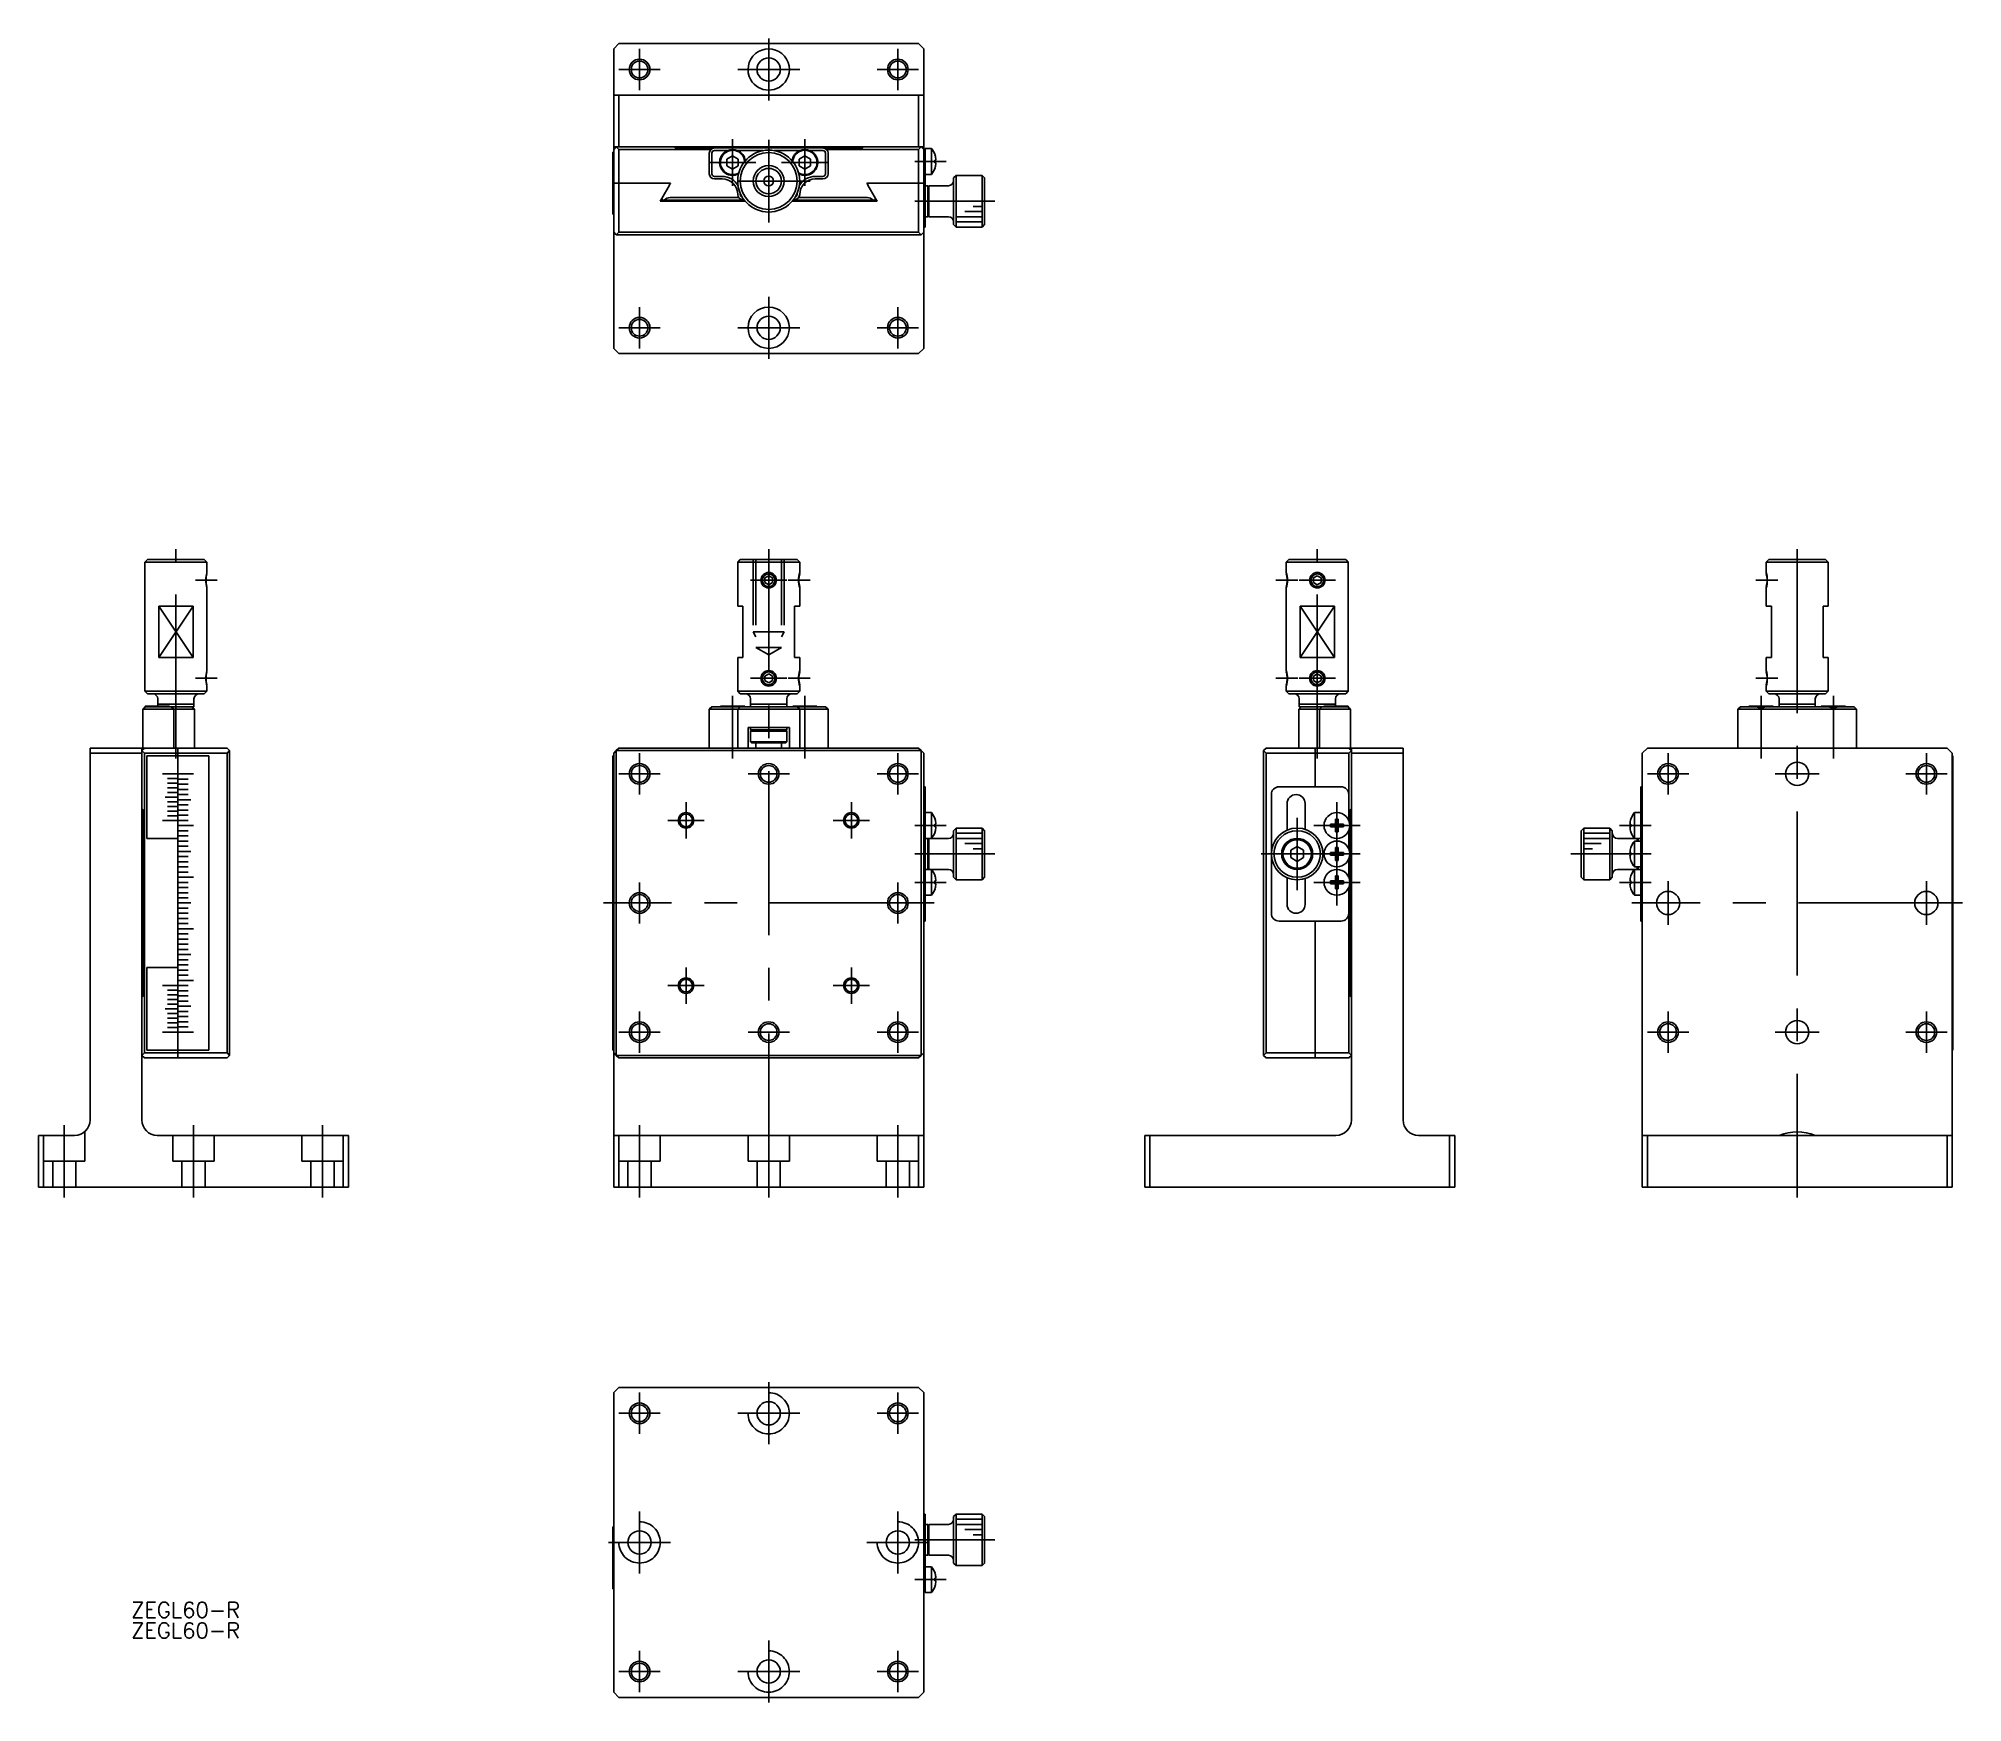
# Model space of a CAD drawing. Extents: x -141 to 231, y -155 to 167.
import ezdxf

# ---------------------------------------------------------------- set-up
doc = ezdxf.new("R2010")
doc.units = 0
doc.linetypes.add('CENTER', pattern=[50.8, 31.75, -6.35, 6.35, -6.35])
doc.linetypes.add('DASHED', pattern=[19.05, 12.7, -6.35])
doc.layers.get('0').update_dxf_attribs({"linetype": 'CONTINUOUS'})
doc.layers.add('CENTER', color=1, linetype='CENTER')
doc.styles.get("Standard").update_dxf_attribs({"font": 'txt.shx', "height": 3, "bigfont": 'bigfont.shx'})

msp = doc.modelspace()

# ---------------------------------------------------------------- texts
at = {"color": 7, "linetype": 'CONTINUOUS'}
for p in [(-123.43, -138.38), (-123.43, -142.36)]:
    msp.add_text('ZEGL60-R', height=3, dxfattribs=at).set_placement(p)

# ---------------------------------------------------------------- linework, layer by layer
at = {"color": 7, "linetype": 'CONTINUOUS'}
for p, q in [((-30, 165.38), (-29, 166.38)), ((-30, 165.38), (-30, 159.38)), ((29, 166.38), (-29, 166.38)), ((29, 166.38), (30, 165.38)), ((30, 159.38), (30, 165.38)), ((-30, 156.38), (-30, 159.38)), ((30, 159.38), (30, 156.38)), ((-30, 156.38), (-30, 146.38)), ((-29, 156.38), (-30, 156.38)), ((-29, 156.38), (29, 156.38)), ((-29, 146.38), (-29, 156.38)), ((30, 156.38), (29, 156.38)), ((29, 156.38), (29, 146.38)), ((30, 146.38), (30, 156.38)), ((-30, 145.38), (-30.15, 145.38)), ((-30.15, 139.38), (-30.15, 145.38)), ((-30, 146.38), (-29.5, 146.38)), ((-29.5, 146.38), (-30, 145.88)), ((-30, 145.88), (-30, 146.38)), ((-30, 145.88), (-30, 139.38)), ((-29.5, 146.38), (-29, 146.38)), ((-29, 145.88), (-29.5, 146.38)), ((-29, 146.38), (29, 146.38)), ((-29, 145.88), (-11.21, 145.88)), ((-29, 139.38), (-29, 145.88)), ((-18.3, 146.38), (-18, 146.08)), ((-18, 146.08), (-10.94, 146.08)), ((10.5, 146.18), (-10.5, 146.18)), ((-10.5, 145.68), (-7.98, 145.68)), ((-6.02, 145.68), (-1.09, 145.68)), ((1.09, 145.68), (6.02, 145.68)), ((7.98, 145.68), (10.5, 145.68)), ((10.94, 146.08), (18, 146.08)), ((11.21, 145.88), (29, 145.88)), ((18, 146.08), (18.3, 146.38)), ((29, 146.38), (29.5, 146.38)), ((29.5, 146.38), (29, 145.88)), ((29, 145.88), (29, 139.38)), ((29.5, 146.38), (30, 146.38)), ((30, 145.88), (29.5, 146.38)), ((30, 146.38), (30, 145.88)), ((30.3, 145.88), (30, 145.88)), ((30, 139.38), (30, 145.88)), ((30.3, 145.88), (30.3, 146.08)), ((30.3, 146.08), (31.52, 146.08)), ((30.3, 144.38), (30.3, 145.88)), ((31.52, 141.08), (31.52, 146.08)), ((-11.5, 145.18), (-11.5, 141.18)), ((-11, 141.18), (-11, 145.18)), ((-7, 144.65), (-8.1, 144.02)), ((-8.1, 144.02), (-8.1, 142.75)), ((-8.1, 142.75), (-7, 142.11)), ((-7, 142.11), (-8.1, 142.75)), ((-5.9, 144.02), (-7, 144.65)), ((-7, 142.11), (-5.9, 142.75)), ((-5.9, 142.75), (-7, 142.11)), ((-5.9, 142.75), (-5.9, 144.02)), ((5.9, 144.02), (7, 144.65)), ((5.9, 142.75), (5.9, 144.02)), ((7, 142.11), (5.9, 142.75)), ((5.9, 142.75), (7, 142.11)), ((7, 144.65), (8.1, 144.02)), ((8.1, 142.75), (7, 142.11)), ((7, 142.11), (8.1, 142.75)), ((8.1, 144.02), (8.1, 142.75)), ((11, 145.18), (11, 141.18)), ((11.5, 141.18), (11.5, 145.18)), ((30.3, 144.38), (30.3, 132.38)), ((32.2, 144.84), (32.19, 144.83)), ((32.19, 143.84), (32.19, 143.32)), ((32.38, 143.84), (32.19, 143.84)), ((32.19, 143.32), (32.38, 143.32)), ((32.19, 142.34), (32.2, 142.33)), ((-30.15, 139.38), (-30.15, 133.38)), ((-30, 139.38), (-30.15, 139.38)), ((-30.15, 139.38), (-30, 139.38)), ((-30, 139.38), (-30, 129.88)), ((-29, 139.38), (-30, 139.38)), ((-30, 139.38), (-29, 139.38)), ((-29, 129.88), (-29, 139.38)), ((-29, 139.38), (-20.7, 139.38)), ((-20.7, 139.38), (-29, 139.38)), ((-18.98, 139.38), (-20.7, 139.38)), ((-20.7, 136.4), (-19.2, 139)), ((-19.2, 139), (-19.2, 139.38)), ((-19.1, 139.18), (-18.98, 139.38)), ((-9, 140.68), (-10.5, 140.68)), ((-10.5, 140.18), (-9, 140.18)), ((10.5, 140.68), (9, 140.68)), ((9, 140.18), (10.5, 140.18)), ((18.98, 139.38), (19.1, 139.18)), ((20.7, 139.38), (18.98, 139.38)), ((19.2, 139.38), (19.2, 139)), ((19.2, 139), (20.7, 136.4)), ((20.7, 139.38), (29, 139.38)), ((29, 139.38), (20.7, 139.38)), ((30, 139.38), (29, 139.38)), ((29, 139.38), (30, 139.38)), ((29, 139.38), (29, 129.88)), ((30, 129.88), (30, 139.38)), ((31.52, 141.08), (30.3, 141.08)), ((30.3, 138.88), (30.8, 138.88)), ((30.8, 138.88), (30.8, 132.88)), ((30.8, 138.68), (31, 138.88)), ((30.8, 138.68), (30.8, 133.08)), ((31, 132.88), (31, 138.88)), ((31, 138.88), (34.8, 138.88)), ((35.8, 140.38), (36.3, 140.88)), ((35.8, 140.38), (35.8, 131.38)), ((36.3, 130.88), (36.3, 140.88)), ((36.3, 140.88), (41.3, 140.88)), ((41.3, 140.88), (41.3, 130.88)), ((41.3, 140.88), (41.8, 140.38)), ((41.8, 131.38), (41.8, 140.38)), ((-21, 135.88), (-20.7, 136.4)), ((-4.56, 135.88), (-21, 135.88)), ((-20.6, 136.58), (-20.6, 136.08)), ((-20.6, 136.08), (-20.22, 136.08)), ((-20.22, 136.08), (-4.72, 136.08)), ((-5.8, 136.58), (-19.1, 136.58)), ((-5, 136.18), (-4.8, 136.18)), ((-5, 135.88), (-5, 136.08)), ((21, 135.88), (4.56, 135.88)), ((4.72, 136.08), (20.22, 136.08)), ((4.8, 136.18), (5, 136.18)), ((5, 136.08), (5, 135.88)), ((19.1, 136.58), (5.8, 136.58)), ((20.22, 136.08), (20.6, 136.08)), ((20.6, 136.08), (20.6, 136.58)), ((20.7, 136.4), (21, 135.88)), ((41.3, 134.88), (39.6, 134.88)), ((-30, 133.38), (-30.15, 133.38)), ((30, 130.88), (30.3, 130.88)), ((30.8, 132.88), (30.3, 132.88)), ((30.3, 130.88), (30.3, 132.38)), ((31, 132.88), (30.8, 133.08)), ((34.8, 132.88), (31, 132.88)), ((36.3, 130.88), (35.8, 131.38)), ((41.3, 132.88), (36.3, 132.88)), ((41.3, 131.88), (36.3, 131.88)), ((41.3, 130.88), (36.3, 130.88)), ((41.3, 133.88), (37.95, 133.88)), ((41.8, 131.38), (41.3, 130.88)), ((-30, 129.88), (-30, 107.38)), ((-30, 129.88), (-29.5, 129.38)), ((-29.5, 129.38), (-29, 129.88)), ((-29.5, 129.38), (29.5, 129.38)), ((29, 129.88), (-29, 129.88)), ((29, 129.88), (29.5, 129.38)), ((29.5, 129.38), (30, 129.88)), ((30, 107.38), (30, 129.88)), ((-29, 106.38), (-30, 107.38)), ((-29, 106.38), (29, 106.38)), ((30, 107.38), (29, 106.38)), ((-120.75, 66), (-120.25, 66.5)), ((-120.75, 41), (-120.75, 66)), ((-120.75, 66), (-108.75, 66)), ((-109.25, 66.5), (-120.25, 66.5)), ((-109.25, 66.5), (-108.75, 66)), ((-108.75, 66), (-108.75, 64)), ((-6, 66), (-5.5, 66.5)), ((-6, 66), (0, 66)), ((-6, 66), (-6, 57.5)), ((0, 66.5), (-5.5, 66.5)), ((0, 63.37), (-0.75, 62.93)), ((5.5, 66.5), (0, 66.5)), ((0, 66), (6, 66)), ((0.75, 62.93), (0, 63.37)), ((5.5, 66.5), (6, 66)), ((6, 64), (6, 66)), ((100.2, 66), (100.7, 66.5)), ((100.2, 66), (112.2, 66)), ((100.2, 64), (100.2, 66)), ((111.7, 66.5), (100.7, 66.5)), ((106.2, 63.37), (105.45, 62.93)), ((106.95, 62.93), (106.2, 63.37)), ((111.7, 66.5), (112.2, 66)), ((112.2, 66), (112.2, 41)), ((193.1, 66), (193.6, 66.5)), ((193.1, 66), (205.1, 66)), ((193.1, 66), (193.1, 64)), ((204.6, 66.5), (193.6, 66.5)), ((204.6, 66.5), (205.1, 66)), ((205.1, 57.5), (205.1, 66)), ((-108.75, 61), (-108.75, 45)), ((-0.75, 62.93), (-0.75, 62.07)), ((-0.75, 62.07), (0, 61.63)), ((0, 61.63), (0.75, 62.07)), ((0.75, 62.07), (0.75, 62.93)), ((6, 57.5), (6, 61)), ((100.2, 45), (100.2, 61)), ((105.45, 62.93), (105.45, 62.07)), ((105.45, 62.07), (106.2, 61.63)), ((106.2, 61.63), (106.95, 62.07)), ((106.95, 62.07), (106.95, 62.93)), ((193.1, 61), (193.1, 57.5)), ((-118.07, 57.5), (-118.07, 47.5)), ((-111.44, 57.5), (-118.07, 57.5)), ((-111.44, 47.5), (-111.44, 57.5)), ((-5, 57.5), (-6, 57.5)), ((-5, 47.5), (-5, 57.5)), ((5, 57.5), (5, 47.5)), ((6, 57.5), (5, 57.5)), ((102.88, 57.5), (102.88, 47.5)), ((109.52, 57.5), (102.88, 57.5)), ((109.52, 47.5), (109.52, 57.5)), ((194.1, 57.5), (193.1, 57.5)), ((194.1, 47.5), (194.1, 57.5)), ((204.1, 57.5), (204.1, 47.5)), ((205.1, 57.5), (204.1, 57.5)), ((-118.07, 47.5), (-111.44, 47.5)), ((-6, 47.5), (-6, 41)), ((-6, 47.5), (-5, 47.5)), ((5, 47.5), (6, 47.5)), ((6, 45), (6, 47.5)), ((102.88, 47.5), (109.52, 47.5)), ((193.1, 47.5), (193.1, 45)), ((193.1, 47.5), (194.1, 47.5)), ((204.1, 47.5), (205.1, 47.5)), ((205.1, 41), (205.1, 47.5)), ((-108.75, 41), (-120.75, 41)), ((-120.25, 40.5), (-120.75, 41)), ((-108.75, 41), (-109.25, 40.5)), ((-108.75, 42), (-108.75, 41)), ((0, 41), (-6, 41)), ((-5.5, 40.5), (-6, 41)), ((0, 44.37), (-0.75, 43.93)), ((-0.75, 43.93), (-0.75, 43.07)), ((-0.75, 43.07), (0, 42.63)), ((0.75, 43.93), (0, 44.37)), ((0, 42.63), (0.75, 43.07)), ((6, 41), (0, 41)), ((0.75, 43.07), (0.75, 43.93)), ((6, 41), (5.5, 40.5)), ((6, 41), (6, 42)), ((100.2, 41), (100.2, 42)), ((112.2, 41), (100.2, 41)), ((100.7, 40.5), (100.2, 41)), ((106.2, 44.37), (105.45, 43.93)), ((105.45, 43.93), (105.45, 43.07)), ((105.45, 43.07), (106.2, 42.63)), ((106.95, 43.93), (106.2, 44.37)), ((106.2, 42.63), (106.95, 43.07)), ((106.95, 43.07), (106.95, 43.93)), ((112.2, 41), (111.7, 40.5)), ((193.1, 42), (193.1, 41)), ((205.1, 41), (193.1, 41)), ((193.6, 40.5), (193.1, 41)), ((205.1, 41), (204.6, 40.5)), ((-120.65, 38), (-121.15, 37.5)), ((-121.15, 37.5), (-121.15, 30)), ((-121.15, 37.5), (-120.15, 37.5)), ((-120.7, 37.95), (-120.85, 37.8)), ((-120.7, 38.1), (-116, 38.1)), ((-120.7, 37.95), (-120.7, 38.1)), ((-120.15, 38), (-120.65, 38)), ((-120.25, 40.5), (-109.25, 40.5)), ((-116.15, 38), (-120.15, 38)), ((-120.15, 37.5), (-116.15, 37.5)), ((-118.25, 38.5), (-118.25, 39.5)), ((-118.25, 38.5), (-111.25, 38.5)), ((-118.25, 38.5), (-111.25, 38.5)), ((-118.25, 38.1), (-118.25, 38.5)), ((-115.65, 38), (-116.15, 38)), ((-116.15, 37.5), (-115.15, 37.5)), ((-116, 38.1), (-116, 38)), ((-115.15, 37.5), (-115.65, 38)), ((-115.65, 38), (-112.15, 38)), ((-115.15, 30), (-115.15, 37.5)), ((-112.15, 37.5), (-115.15, 37.5)), ((-111.65, 38), (-112.15, 38)), ((-112.15, 37.5), (-111.15, 37.5)), ((-111.15, 37.5), (-111.65, 38)), ((-111.25, 38), (-111.65, 38)), ((-111.25, 39.5), (-111.25, 38.5)), ((-111.25, 38.5), (-111.25, 38)), ((-111.15, 30), (-111.15, 37.5)), ((-11.5, 37.5), (-11, 38)), ((-11.5, 37.5), (-11.5, 30)), ((-11.5, 37.5), (-10.5, 37.5)), ((-10.5, 38), (-11, 38)), ((-9, 38), (-10.5, 38)), ((-10.5, 37.5), (-9, 37.5)), ((-9.35, 38.1), (-4.65, 38.1)), ((-9.35, 38.1), (-4.65, 38.1)), ((-9.35, 38), (-9.35, 38.1)), ((-9, 38), (-5.5, 38)), ((-6, 37.5), (-9, 37.5)), ((-8.1, 38.1), (-7, 38.1)), ((-7, 38.1), (-8.1, 38.1)), ((-5.9, 38.1), (-7, 38.1)), ((-7, 38.1), (-5.9, 38.1)), ((-6, 37.5), (-5.5, 38)), ((-6, 30), (-6, 37.5)), ((-6, 37.5), (-5, 37.5)), ((-5.5, 40.5), (0, 40.5)), ((-5, 38), (-5.5, 38)), ((-1.62, 38), (-5, 38)), ((-5, 37.5), (5, 37.5)), ((-4.65, 38.1), (-4.65, 38)), ((-3.5, 38.5), (-3.5, 39.5)), ((-3.5, 38.5), (0, 38.5)), ((-3.5, 38.5), (0, 38.5)), ((-3.5, 38), (-3.5, 38.5)), ((1.62, 38), (-1.62, 38)), ((0, 40.5), (5.5, 40.5)), ((0, 38.5), (3.5, 38.5)), ((0, 38.5), (3.5, 38.5)), ((5, 38), (1.62, 38)), ((3.5, 39.5), (3.5, 38.5)), ((3.5, 38.5), (3.5, 38)), ((9.35, 38.1), (4.65, 38.1)), ((9.35, 38.1), (4.65, 38.1)), ((4.65, 38), (4.65, 38.1)), ((5.5, 38), (5, 38)), ((5, 37.5), (6, 37.5)), ((5.5, 38), (9, 38)), ((5.5, 38), (6, 37.5)), ((5.9, 38.1), (7, 38.1)), ((7, 38.1), (5.9, 38.1)), ((6, 37.5), (6, 30)), ((9, 37.5), (6, 37.5)), ((7, 38.1), (8.1, 38.1)), ((8.1, 38.1), (7, 38.1)), ((10.5, 38), (9, 38)), ((9, 37.5), (10.5, 37.5)), ((9.35, 38.1), (9.35, 38)), ((11, 38), (10.5, 38)), ((10.5, 37.5), (11.5, 37.5)), ((11, 38), (11.5, 37.5)), ((11.5, 30), (11.5, 37.5)), ((100.7, 40.5), (111.7, 40.5)), ((102.6, 37.5), (103.1, 38)), ((102.6, 37.5), (102.6, 30)), ((102.6, 37.5), (103.6, 37.5)), ((102.7, 38.5), (102.7, 39.5)), ((102.7, 38.5), (106.2, 38.5)), ((102.7, 38.5), (109.7, 38.5)), ((102.7, 38), (102.7, 38.5)), ((103.1, 38), (102.7, 38)), ((103.6, 38), (103.1, 38)), ((103.6, 38), (107.1, 38)), ((106.6, 37.5), (103.6, 37.5)), ((106.2, 38.5), (109.7, 38.5)), ((107.1, 38), (106.6, 37.5)), ((106.6, 37.5), (106.6, 30)), ((106.6, 37.5), (107.6, 37.5)), ((107.6, 38), (107.1, 38)), ((112.15, 38.1), (107.45, 38.1)), ((107.45, 38), (107.45, 38.1)), ((111.6, 38), (107.6, 38)), ((107.6, 37.5), (111.6, 37.5)), ((109.7, 39.5), (109.7, 38.5)), ((109.7, 38.5), (109.7, 38.1)), ((112.1, 38), (111.6, 38)), ((111.6, 37.5), (112.6, 37.5)), ((112.1, 38), (112.6, 37.5)), ((112.15, 38.1), (112.15, 37.95)), ((112.3, 37.8), (112.15, 37.95)), ((112.6, 30), (112.6, 37.5)), ((188.1, 38), (187.6, 37.5)), ((187.6, 37.5), (187.6, 30)), ((187.6, 37.5), (188.6, 37.5)), ((188.6, 38), (188.1, 38)), ((191.12, 38), (188.6, 38)), ((188.6, 37.5), (209.6, 37.5)), ((194.45, 38.1), (189.75, 38.1)), ((189.75, 38), (189.75, 38.1)), ((205.12, 38), (193.08, 38)), ((193.6, 40.5), (204.6, 40.5)), ((194.45, 38.1), (194.45, 38)), ((195.6, 38.5), (195.6, 39.5)), ((195.6, 38.5), (202.6, 38.5)), ((195.6, 38.5), (202.6, 38.5)), ((195.6, 38), (195.6, 38.5)), ((202.6, 39.5), (202.6, 38.5)), ((202.6, 38.5), (202.6, 38)), ((203.75, 38.1), (208.45, 38.1)), ((203.75, 38), (203.75, 38.1)), ((209.6, 38), (207.08, 38)), ((208.45, 38.1), (208.45, 38)), ((210.1, 38), (209.6, 38)), ((209.6, 37.5), (210.6, 37.5)), ((210.6, 37.5), (210.1, 38)), ((210.6, 30), (210.6, 37.5)), ((-111.15, 30), (-111.15, 34)), ((-4, 30), (-4, 34)), ((-4, 34), (4, 34)), ((-3.5, 33.5), (-3.5, 34)), ((3.5, 34), (3.5, 33.5)), ((4, 30), (4, 34)), ((102.6, 30), (102.6, 34)), ((-121.35, 30), (-131.35, 30)), ((-131.35, 30), (-131.35, 29)), ((-120.85, 30), (-121.35, 29.5)), ((-121.35, 29.5), (-121.35, 30)), ((-121.15, 30), (-120.85, 30)), ((-114.35, 30), (-120.85, 30)), ((-104.85, 30), (-114.35, 30)), ((-114.35, 30), (-114.35, 29)), ((-114.35, 29), (-114.35, 30)), ((-104.35, 29.5), (-104.85, 30)), ((-29.5, 29.5), (-29, 30)), ((29, 30), (-29, 30)), ((3.5, 33.5), (-3.5, 33.5)), ((-3.3, 33.5), (-3.5, 33.5)), ((-3.5, 33.3), (-3.3, 33.5)), ((-3.5, 33.3), (3.5, 33.3)), ((-3.5, 31.2), (-3.5, 33.3)), ((3.5, 31.2), (-3.5, 31.2)), ((-3.3, 31), (-3.5, 31.2)), ((-3.3, 31), (3.3, 31)), ((-3.3, 31), (-2.5, 31)), ((-2.5, 30), (-2.5, 31)), ((-2.5, 31), (2.5, 31)), ((-2.5, 31), (-2, 31)), ((2, 31), (2.5, 31)), ((2.5, 31), (2.5, 30)), ((2.5, 31), (3.3, 31)), ((3.5, 33.5), (3.3, 33.5)), ((3.3, 33.5), (3.5, 33.3)), ((3.5, 31.2), (3.3, 31)), ((3.5, 33.3), (3.5, 31.2)), ((29, 30), (29.5, 29.5)), ((96.3, 30), (95.8, 29.5)), ((105.8, 30), (96.3, 30)), ((112.3, 30), (105.8, 30)), ((105.8, 29), (105.8, 30)), ((105.8, 30), (105.8, 29)), ((112.3, 30), (112.6, 30)), ((112.8, 29.5), (112.3, 30)), ((122.8, 30), (112.8, 30)), ((112.8, 30), (112.8, 29.5)), ((122.8, 29), (122.8, 30)), ((169.1, 29), (170.1, 30)), ((228.1, 30), (170.1, 30)), ((228.1, 30), (229.1, 29)), ((-131.35, -42), (-131.35, 29)), ((-131.35, 29), (-121.35, 29)), ((-121.35, 29.5), (-120.85, 29)), ((-121.35, 29), (-121.35, 29.5)), ((-121.35, 29), (-121.35, -42)), ((-120.85, -29), (-120.85, 29)), ((-120.85, 29), (-114.35, 29)), ((-120.35, 28.5), (-120.35, 12.5)), ((-114.35, 28.5), (-120.35, 28.5)), ((-114.35, 29), (-104.85, 29)), ((-114.35, 28.51), (-114.35, 29)), ((-114.35, 29), (-114.35, 28.51)), ((-114.35, 28.5), (-108.35, 28.5)), ((-114.35, 25.01), (-114.35, 28.5)), ((-114.35, 25.01), (-114.35, 28.5)), ((-108.35, 28.5), (-108.35, -28.5)), ((-104.85, 29), (-104.35, 29.5)), ((-104.85, 29), (-104.85, -29)), ((-104.35, -29.5), (-104.35, 29.5)), ((-30.15, 28.5), (-30.15, -28.5)), ((-30, 28.5), (-30.15, 28.5)), ((-30, 29), (-29.5, 29.5)), ((-30, 29), (-30, -29)), ((-29.5, 29.5), (29.5, 29.5)), ((-29.5, -29.5), (-29.5, 29.5)), ((29.5, 29.5), (29.5, -29.5)), ((29.5, 29.5), (30, 29)), ((30, -29), (30, 29)), ((95.8, 29.5), (95.8, -29.5)), ((95.8, 29.5), (96.3, 29)), ((96.3, -29), (96.3, 29)), ((96.3, 29), (105.8, 29)), ((105.8, 29), (112.3, 29)), ((105.8, 29), (105.8, 22.5)), ((105.8, 22.5), (105.8, 29)), ((112.3, 29), (112.8, 29.5)), ((112.3, 29), (112.3, 21)), ((112.8, 29.5), (112.8, 29)), ((112.8, 29), (122.8, 29)), ((112.8, -42), (112.8, 29)), ((122.8, 29), (122.8, -42)), ((169.1, 29), (169.1, -42)), ((229.1, -42), (229.1, 29)), ((229.1, 28.5), (229.25, 28.5)), ((229.25, 28.5), (229.25, 12.5)), ((-116.85, 25), (-117.35, 25)), ((-116.35, 25), (-116.85, 25)), ((-114.35, 25), (-116.35, 25)), ((-114.35, 24.1), (-116.35, 24.1)), ((-114.35, 23.2), (-116.35, 23.2)), ((-114.35, 25), (-114.35, 25.01)), ((-114.35, 25), (-114.35, 25.01)), ((-114.35, 25), (-112.35, 25)), ((-114.35, 24.99), (-114.35, 25)), ((-114.35, 24.99), (-114.35, 25)), ((-114.35, 24.1), (-114.35, 24.99)), ((-114.35, 24.11), (-114.35, 24.99)), ((-114.35, 24.1), (-114.35, 24.11)), ((-114.35, 24.01), (-114.35, 24.1)), ((-114.35, 24.09), (-114.35, 24.1)), ((-114.35, 24), (-114.35, 24.09)), ((-114.35, 24), (-114.35, 24.01)), ((-114.35, 24), (-112.35, 24)), ((-114.35, 23.99), (-114.35, 24)), ((-114.35, 23.21), (-114.35, 24)), ((-114.35, 23.2), (-114.35, 23.99)), ((-114.35, 23.2), (-114.35, 23.21)), ((-114.35, 23.01), (-114.35, 23.2)), ((-114.35, 23.19), (-114.35, 23.2)), ((-114.35, 23), (-114.35, 23.19)), ((-114.35, 23), (-114.35, 23.01)), ((-114.35, 23), (-112.35, 23)), ((-114.35, 22.99), (-114.35, 23)), ((-114.35, 22.31), (-114.35, 23)), ((-114.35, 22.3), (-114.35, 22.99)), ((-112.35, 25), (-111.85, 25)), ((-111.85, 25), (-111.35, 25)), ((30.3, 22.5), (30, 22.5)), ((30.3, 21), (30.3, 22.5)), ((110.8, 22.5), (98.8, 22.5)), ((168.8, 22.5), (168.8, 21)), ((169.1, 22.5), (168.8, 22.5)), ((-116.35, 20.5), (-116.85, 20.5)), ((-114.35, 22.3), (-116.35, 22.3)), ((-114.35, 21.4), (-116.35, 21.4)), ((-114.35, 20.5), (-116.35, 20.5)), ((-114.35, 19.6), (-116.35, 19.6)), ((-114.35, 18.7), (-116.35, 18.7)), ((-114.35, 22.3), (-114.35, 22.31)), ((-114.35, 22.01), (-114.35, 22.3)), ((-114.35, 22.29), (-114.35, 22.3)), ((-114.35, 22), (-114.35, 22.29)), ((-114.35, 22), (-114.35, 22.01)), ((-114.35, 21.41), (-114.35, 22)), ((-114.35, 22), (-112.35, 22)), ((-114.35, 21.99), (-114.35, 22)), ((-114.35, 21.4), (-114.35, 21.99)), ((-114.35, 21.4), (-114.35, 21.41)), ((-114.35, 21.01), (-114.35, 21.4)), ((-114.35, 21.39), (-114.35, 21.4)), ((-114.35, 21), (-114.35, 21.39)), ((-114.35, 21), (-114.35, 21.01)), ((-114.35, 21), (-112.35, 21)), ((-114.35, 20.99), (-114.35, 21)), ((-114.35, 20.51), (-114.35, 21)), ((-114.35, 20.5), (-114.35, 20.99)), ((-114.35, 20.5), (-114.35, 20.51)), ((-114.35, 20.49), (-114.35, 20.5)), ((-114.35, 20.01), (-114.35, 20.5)), ((-114.35, 20), (-114.35, 20.49)), ((-114.35, 20), (-114.35, 20.01)), ((-114.35, 20), (-112.35, 20)), ((-114.35, 19.99), (-114.35, 20)), ((-114.35, 19.61), (-114.35, 20)), ((-114.35, 19.6), (-114.35, 19.99)), ((-114.35, 19.6), (-114.35, 19.61)), ((-114.35, 19.01), (-114.35, 19.6)), ((-114.35, 19.59), (-114.35, 19.6)), ((-114.35, 19), (-114.35, 19.59)), ((-114.35, 19), (-114.35, 19.01)), ((-114.35, 19), (-112.35, 19)), ((-114.35, 18.99), (-114.35, 19)), ((-114.35, 18.71), (-114.35, 19)), ((-114.35, 18.7), (-114.35, 18.99)), ((-114.35, 18.7), (-114.35, 18.71)), ((-114.35, 18.01), (-114.35, 18.7)), ((-114.35, 18.69), (-114.35, 18.7)), ((-114.35, 18), (-114.35, 18.69)), ((-112.35, 20), (-111.85, 20)), ((30.3, 21), (30.3, -2)), ((97.3, 21), (97.3, 9.5)), ((100.35, 19.25), (100.35, 14.1)), ((103.85, 14.25), (103.85, 19.25)), ((112.3, 15.98), (112.3, 21)), ((168.8, 15.98), (168.8, 21)), ((-121.05, 18), (-121.35, 18.3)), ((-121.05, -18), (-121.05, 18)), ((-116.85, 16), (-117.35, 16)), ((-116.35, 16), (-116.85, 16)), ((-114.35, 17.8), (-116.35, 17.8)), ((-114.35, 16.9), (-116.35, 16.9)), ((-114.35, 16), (-116.35, 16)), ((-114.35, 18), (-114.35, 18.01)), ((-114.35, 18), (-112.35, 18)), ((-114.35, 17.99), (-114.35, 18)), ((-114.35, 17.81), (-114.35, 18)), ((-114.35, 17.8), (-114.35, 17.99)), ((-114.35, 17.8), (-114.35, 17.81)), ((-114.35, 17.01), (-114.35, 17.8)), ((-114.35, 17.79), (-114.35, 17.8)), ((-114.35, 17), (-114.35, 17.79)), ((-114.35, 17), (-114.35, 17.01)), ((-114.35, 17), (-112.35, 17)), ((-114.35, 16.99), (-114.35, 17)), ((-114.35, 16.91), (-114.35, 17)), ((-114.35, 16.9), (-114.35, 16.99)), ((-114.35, 16.9), (-114.35, 16.91)), ((-114.35, 16.01), (-114.35, 16.9)), ((-114.35, 16.89), (-114.35, 16.9)), ((-114.35, 16.01), (-114.35, 16.89)), ((-114.35, 16), (-114.35, 16.01)), ((-114.35, 16), (-114.35, 16.01)), ((-114.35, 16), (-112.35, 16)), ((-114.35, 15.99), (-114.35, 16)), ((-114.35, 15.99), (-114.35, 16)), ((-114.35, 15.01), (-114.35, 15.99)), ((-114.35, 15), (-114.35, 15.99)), ((-114.35, 15), (-114.35, 15.01)), ((-114.35, 15), (-112.35, 15)), ((-114.35, 14.99), (-114.35, 15)), ((-114.35, 14), (-114.35, 15)), ((-114.35, 14.01), (-114.35, 14.99)), ((-112.35, 15), (-111.85, 15)), ((-111.85, 15), (-111.35, 15)), ((30.3, 17.5), (31.52, 17.5)), ((31.52, 12.5), (31.52, 17.5)), ((32.2, 16.25), (32.19, 16.25)), ((32.2, 16.25), (32.19, 16.25)), ((32.19, 15.26), (32.19, 14.74)), ((32.38, 15.26), (32.19, 15.26)), ((108.75, 15.26), (108.75, 14.74)), ((109.74, 15.26), (108.75, 15.26)), ((109.67, 15.26), (109.67, 14.74)), ((110.26, 16.25), (109.74, 16.25)), ((109.74, 16.25), (109.74, 15.26)), ((109.74, 16.25), (109.74, 15.33)), ((110.26, 15.33), (109.74, 15.33)), ((109.74, 15.33), (109.74, 15.26)), ((110.26, 15.26), (110.26, 16.25)), ((111.25, 15.26), (110.26, 15.26)), ((110.33, 14.74), (110.33, 15.26)), ((111.25, 14.74), (111.25, 15.26)), ((112.8, 18.3), (112.5, 18)), ((112.5, 18), (112.5, 15)), ((112.5, 15), (112.5, 9.5)), ((166.91, 15.26), (166.71, 15.26)), ((166.91, 16.25), (166.9, 16.25)), ((166.91, 14.74), (166.91, 15.26)), ((167.58, 17.5), (167.58, 15)), ((167.58, 17.5), (168.8, 17.5)), ((167.58, 15), (167.58, 12.5)), ((168.8, 15.98), (168.8, 15)), ((168.8, 15), (168.8, 14.02)), ((-120.35, 12.5), (-114.35, 12.5)), ((-114.35, 14), (-114.35, 14.01)), ((-114.35, 14), (-112.35, 14)), ((-114.35, 13.99), (-114.35, 14)), ((-114.35, 13), (-114.35, 14)), ((-114.35, 13.01), (-114.35, 13.99)), ((-114.35, 13), (-114.35, 13.01)), ((-114.35, 12.5), (-114.35, 13)), ((-114.35, 13), (-112.35, 13)), ((-114.35, 12.99), (-114.35, 13)), ((-114.35, 12.5), (-114.35, 12.99)), ((-114.35, 12.49), (-114.35, 12.5)), ((-114.35, 12), (-114.35, 12.49)), ((-114.35, 12), (-112.35, 12)), ((-114.35, 11), (-114.35, 12)), ((30.3, 12.5), (30.8, 12.5)), ((30.8, 12.5), (30.8, 12.3)), ((31, 12.5), (30.8, 12.5)), ((30.8, 12.3), (31, 12.5)), ((30.8, 12.5), (30.8, 6.5)), ((31, 12.5), (34.8, 12.5)), ((31, 9.5), (31, 12.5)), ((32.19, 14.74), (32.38, 14.74)), ((32.19, 13.75), (32.2, 13.75)), ((32.19, 13.75), (32.2, 13.75)), ((35.8, 14), (36.3, 14.5)), ((35.8, 14), (35.8, 9.5)), ((36.3, 9.5), (36.3, 14.5)), ((36.3, 14.5), (41.3, 14.5)), ((36.3, 13.5), (41.3, 13.5)), ((36.3, 12.5), (41.3, 12.5)), ((37.95, 11.5), (41.3, 11.5)), ((41.3, 14.5), (41.3, 4.5)), ((41.3, 14.5), (41.8, 14)), ((41.8, 5), (41.8, 14)), ((108.75, 14.74), (109.74, 14.74)), ((109.74, 14.74), (109.74, 14.67)), ((109.74, 14.74), (109.74, 13.75)), ((109.74, 14.67), (110.26, 14.67)), ((109.74, 13.75), (109.74, 14.67)), ((109.74, 13.75), (110.26, 13.75)), ((110.26, 14.74), (111.25, 14.74)), ((110.26, 13.75), (110.26, 14.74)), ((112.3, 10.48), (112.3, 14.02)), ((157.3, 14), (157.8, 14.5)), ((157.3, 14), (157.3, 9.5)), ((157.8, 9.5), (157.8, 14.5)), ((157.8, 14.5), (162.8, 14.5)), ((157.8, 13.5), (162.8, 13.5)), ((157.8, 12.5), (162.8, 12.5)), ((157.8, 11.5), (161.15, 11.5)), ((162.8, 14.5), (162.8, 4.5)), ((162.8, 14.5), (163.3, 14)), ((163.3, 5), (163.3, 14)), ((164.3, 12.5), (167.58, 12.5)), ((166.71, 14.74), (166.91, 14.74)), ((166.9, 13.75), (166.91, 13.75)), ((168.8, 12.5), (167.58, 12.5)), ((167.58, 12), (167.58, 9.5)), ((167.58, 12), (168.8, 12)), ((168.1, 12.5), (168.1, 12)), ((168.1, 12.5), (168.3, 12.3)), ((168.3, 12), (168.3, 12.5)), ((168.8, 10.48), (168.8, 14.02)), ((229.1, 12.5), (229.25, 12.5)), ((229.25, 12), (229.25, 12.49)), ((229.25, 11), (229.25, 12)), ((-114.35, 11), (-112.35, 11)), ((-114.35, 10), (-114.35, 11)), ((-114.35, 10), (-112.35, 10)), ((-114.35, 9), (-114.35, 10)), ((-114.35, 9), (-112.35, 9)), ((-114.35, 8), (-114.35, 9)), ((-114.35, 8), (-112.35, 8)), ((-114.35, 7), (-114.35, 8)), ((-112.35, 10), (-111.85, 10)), ((31, 6.5), (31, 9.5)), ((35.8, 9.5), (35.8, 5)), ((36.3, 4.5), (36.3, 9.5)), ((39.6, 10.5), (41.3, 10.5)), ((97.3, 9.5), (97.3, -2)), ((102.3, 10.94), (101.05, 10.22)), ((101.05, 10.22), (102.3, 10.94)), ((101.05, 10.22), (101.05, 8.78)), ((101.05, 8.78), (101.05, 10.22)), ((101.05, 8.78), (102.3, 8.06)), ((102.3, 8.06), (101.05, 8.78)), ((103.55, 10.22), (102.3, 10.94)), ((102.3, 8.06), (103.55, 8.78)), ((103.55, 8.78), (103.55, 10.22)), ((108.75, 9.76), (108.75, 9.24)), ((109.74, 9.76), (108.75, 9.76)), ((108.75, 9.24), (109.74, 9.24)), ((109.67, 9.76), (109.67, 9.24)), ((110.26, 10.75), (109.74, 10.75)), ((109.74, 10.75), (109.74, 9.76)), ((109.74, 10.75), (109.74, 9.83)), ((110.26, 9.83), (109.74, 9.83)), ((109.74, 9.83), (109.74, 9.76)), ((109.74, 9.24), (109.74, 9.17)), ((109.74, 9.24), (109.74, 8.25)), ((109.74, 9.17), (110.26, 9.17)), ((109.74, 8.25), (109.74, 9.17)), ((109.74, 8.25), (110.26, 8.25)), ((110.26, 9.76), (110.26, 10.75)), ((111.25, 9.76), (110.26, 9.76)), ((110.26, 9.24), (111.25, 9.24)), ((110.26, 8.25), (110.26, 9.24)), ((110.33, 9.24), (110.33, 9.76)), ((111.25, 9.24), (111.25, 9.76)), ((112.3, 4.98), (112.3, 8.52)), ((112.5, 9.5), (112.5, 4)), ((157.3, 9.5), (157.3, 5)), ((157.8, 10.5), (159.5, 10.5)), ((157.8, 4.5), (157.8, 9.5)), ((166.91, 9.76), (166.71, 9.76)), ((166.71, 9.24), (166.91, 9.24)), ((166.91, 10.75), (166.9, 10.75)), ((166.9, 8.25), (166.91, 8.25)), ((166.91, 9.24), (166.91, 9.76)), ((167.58, 9.5), (167.58, 7)), ((168.8, 10.48), (168.8, 9.5)), ((168.8, 9.5), (168.8, 8.52)), ((168.8, 4.98), (168.8, 8.52)), ((229.25, 10), (229.25, 11)), ((229.25, 9), (229.25, 10)), ((229.25, 8), (229.25, 9)), ((229.25, 7), (229.25, 8)), ((-114.35, 7), (-112.35, 7)), ((-114.35, 6), (-114.35, 7)), ((-114.35, 6), (-112.35, 6)), ((-114.35, 5), (-114.35, 6)), ((-114.35, 5), (-112.35, 5)), ((-114.35, 4), (-114.35, 5)), ((-114.35, 3), (-114.35, 4)), ((-114.35, 4), (-112.35, 4)), ((-112.35, 5), (-111.85, 5)), ((-111.85, 5), (-111.35, 5)), ((30.8, 6.5), (30.3, 6.5)), ((30.8, 6.7), (30.8, 6.5)), ((31, 6.5), (30.8, 6.7)), ((30.8, 6.5), (31, 6.5)), ((34.8, 6.5), (31, 6.5)), ((31.52, 1.5), (31.52, 6.5)), ((32.2, 5.25), (32.19, 5.25)), ((32.2, 5.25), (32.19, 5.25)), ((32.19, 4.26), (32.19, 3.74)), ((32.38, 4.26), (32.19, 4.26)), ((32.19, 3.74), (32.38, 3.74)), ((36.3, 4.5), (35.8, 5)), ((41.3, 4.5), (36.3, 4.5)), ((41.8, 5), (41.3, 4.5)), ((100.35, 4.9), (100.35, -0.25)), ((103.85, -0.25), (103.85, 4.75)), ((108.75, 4.26), (108.75, 3.74)), ((109.74, 4.26), (108.75, 4.26)), ((108.75, 3.74), (109.74, 3.74)), ((109.67, 4.26), (109.67, 3.74)), ((110.26, 5.25), (109.74, 5.25)), ((109.74, 5.25), (109.74, 4.26)), ((109.74, 5.25), (109.74, 4.33)), ((110.26, 4.33), (109.74, 4.33)), ((109.74, 4.33), (109.74, 4.26)), ((109.74, 3.74), (109.74, 2.75)), ((109.74, 3.74), (109.74, 3.67)), ((110.26, 4.26), (110.26, 5.25)), ((111.25, 4.26), (110.26, 4.26)), ((110.26, 2.75), (110.26, 3.74)), ((110.26, 3.74), (111.25, 3.74)), ((110.33, 3.74), (110.33, 4.26)), ((111.25, 3.74), (111.25, 4.26)), ((112.5, 4), (112.5, -18)), ((157.8, 4.5), (157.3, 5)), ((162.8, 4.5), (157.8, 4.5)), ((163.3, 5), (162.8, 4.5)), ((167.58, 6.5), (164.3, 6.5)), ((166.91, 4.26), (166.71, 4.26)), ((166.71, 3.74), (166.91, 3.74)), ((166.91, 5.25), (166.9, 5.25)), ((166.91, 3.74), (166.91, 4.26)), ((168.8, 7), (167.58, 7)), ((167.58, 6.5), (167.58, 4)), ((167.58, 6.5), (168.8, 6.5)), ((167.58, 4), (167.58, 1.5)), ((168.1, 7), (168.1, 6.5)), ((168.3, 6.7), (168.1, 6.5)), ((168.3, 6.5), (168.3, 7)), ((168.8, 4.98), (168.8, 4)), ((168.8, 4), (168.8, 3.02)), ((229.25, 6), (229.25, 7)), ((229.25, 5), (229.25, 6)), ((229.25, 4), (229.25, 5)), ((229.25, 3), (229.25, 4)), ((-114.35, 3), (-112.35, 3)), ((-114.35, 2), (-114.35, 3)), ((-114.35, 2), (-112.35, 2)), ((-114.35, 1), (-114.35, 2)), ((-114.35, 1), (-112.35, 1)), ((-114.35, 0), (-114.35, 1)), ((31.52, 1.5), (30.3, 1.5)), ((32.19, 2.75), (32.2, 2.75)), ((32.19, 2.75), (32.2, 2.75)), ((109.74, 2.75), (109.74, 3.67)), ((109.74, 3.67), (110.26, 3.67)), ((109.74, 2.75), (110.26, 2.75)), ((112.3, -2), (112.3, 3.02)), ((166.9, 2.75), (166.91, 2.75)), ((168.8, 1.5), (167.58, 1.5)), ((168.8, -2), (168.8, 3.02)), ((229.25, 2), (229.25, 3)), ((229.25, 1), (229.25, 2)), ((229.25, 0), (229.25, 1)), ((-114.35, 0), (-112.35, 0)), ((-114.35, -1), (-114.35, 0)), ((-114.35, -1), (-112.35, -1)), ((-114.35, -2), (-114.35, -1)), ((-114.35, -2), (-112.35, -2)), ((-114.35, -3), (-114.35, -2)), ((-114.35, -3), (-112.35, -3)), ((-114.35, -4), (-114.35, -3)), ((-112.35, 0), (-111.85, 0)), ((30, -3.5), (30.3, -3.5)), ((30.3, -3.5), (30.3, -2)), ((98.8, -3.5), (110.8, -3.5)), ((105.8, -3.5), (105.8, -29)), ((105.8, -29), (105.8, -3.5)), ((112.3, -2), (112.3, -29)), ((168.8, -2), (168.8, -3.5)), ((168.8, -3.5), (169.1, -3.5)), ((229.25, -1), (229.25, 0)), ((229.25, -2), (229.25, -1)), ((229.25, -3), (229.25, -2)), ((229.25, -4), (229.25, -3)), ((-114.35, -4), (-112.35, -4)), ((-114.35, -5), (-114.35, -4)), ((-114.35, -6), (-114.35, -5)), ((-114.35, -5), (-112.35, -5)), ((-114.35, -6), (-112.35, -6)), ((-114.35, -7), (-114.35, -6)), ((-114.35, -7), (-112.35, -7)), ((-114.35, -8), (-114.35, -7)), ((-112.35, -5), (-111.85, -5)), ((-111.85, -5), (-111.35, -5)), ((229.25, -5), (229.25, -4)), ((229.25, -6), (229.25, -5)), ((229.25, -7), (229.25, -6)), ((229.25, -8), (229.25, -7)), ((-114.35, -8), (-112.35, -8)), ((-114.35, -9), (-114.35, -8)), ((-114.35, -9), (-112.35, -9)), ((-114.35, -10), (-114.35, -9)), ((-114.35, -10), (-112.35, -10)), ((-114.35, -11), (-114.35, -10)), ((-114.35, -11), (-112.35, -11)), ((-114.35, -12), (-114.35, -11)), ((-112.35, -10), (-111.85, -10)), ((229.25, -9), (229.25, -8)), ((229.25, -10), (229.25, -9)), ((229.25, -11), (229.25, -10)), ((229.25, -12), (229.25, -11)), ((-120.35, -12.5), (-120.35, -28.5)), ((-114.35, -12.5), (-120.35, -12.5)), ((-114.35, -12), (-112.35, -12)), ((-114.35, -12.49), (-114.35, -12)), ((-114.35, -12.5), (-114.35, -12.49)), ((-114.35, -12.99), (-114.35, -12.5)), ((-114.35, -13), (-114.35, -12.5)), ((-114.35, -13), (-114.35, -12.99)), ((-114.35, -13), (-112.35, -13)), ((-114.35, -13.01), (-114.35, -13)), ((-114.35, -14), (-114.35, -13)), ((-114.35, -13.99), (-114.35, -13.01)), ((-114.35, -14), (-114.35, -13.99)), ((-114.35, -15), (-114.35, -14)), ((-114.35, -14), (-112.35, -14)), ((-114.35, -14.01), (-114.35, -14)), ((-114.35, -14.99), (-114.35, -14.01)), ((229.1, -12.5), (229.25, -12.5)), ((229.25, -12.49), (229.25, -12)), ((229.25, -12.5), (229.25, -28.5)), ((-121.35, -18.3), (-121.05, -18)), ((-116.85, -16), (-117.35, -16)), ((-116.35, -16), (-116.85, -16)), ((-114.35, -16), (-116.35, -16)), ((-114.35, -16.9), (-116.35, -16.9)), ((-114.35, -17.8), (-116.35, -17.8)), ((-114.35, -15), (-114.35, -14.99)), ((-114.35, -15), (-112.35, -15)), ((-114.35, -15.01), (-114.35, -15)), ((-114.35, -15.99), (-114.35, -15)), ((-114.35, -15.99), (-114.35, -15.01)), ((-114.35, -16), (-114.35, -15.99)), ((-114.35, -16), (-114.35, -15.99)), ((-114.35, -16), (-112.35, -16)), ((-114.35, -16.01), (-114.35, -16)), ((-114.35, -16.01), (-114.35, -16)), ((-114.35, -16.9), (-114.35, -16.01)), ((-114.35, -16.89), (-114.35, -16.01)), ((-114.35, -16.9), (-114.35, -16.89)), ((-114.35, -16.99), (-114.35, -16.9)), ((-114.35, -16.91), (-114.35, -16.9)), ((-114.35, -17), (-114.35, -16.91)), ((-114.35, -17), (-114.35, -16.99)), ((-114.35, -17), (-112.35, -17)), ((-114.35, -17.01), (-114.35, -17)), ((-114.35, -17.79), (-114.35, -17)), ((-114.35, -17.8), (-114.35, -17.01)), ((-114.35, -17.8), (-114.35, -17.79)), ((-114.35, -17.99), (-114.35, -17.8)), ((-114.35, -17.81), (-114.35, -17.8)), ((-114.35, -18), (-114.35, -17.81)), ((-114.35, -18), (-114.35, -17.99)), ((-114.35, -18), (-112.35, -18)), ((-114.35, -18.01), (-114.35, -18)), ((-114.35, -18.69), (-114.35, -18)), ((-114.35, -18.7), (-114.35, -18.01)), ((-112.35, -15), (-111.85, -15)), ((-111.85, -15), (-111.35, -15)), ((112.5, -18), (112.8, -18.3)), ((-116.35, -20.5), (-116.85, -20.5)), ((-114.35, -18.7), (-116.35, -18.7)), ((-114.35, -19.6), (-116.35, -19.6)), ((-114.35, -20.5), (-116.35, -20.5)), ((-114.35, -21.4), (-116.35, -21.4)), ((-114.35, -22.3), (-116.35, -22.3)), ((-114.35, -18.7), (-114.35, -18.69)), ((-114.35, -18.99), (-114.35, -18.7)), ((-114.35, -18.71), (-114.35, -18.7)), ((-114.35, -19), (-114.35, -18.71)), ((-114.35, -19), (-114.35, -18.99)), ((-114.35, -19), (-112.35, -19)), ((-114.35, -19.01), (-114.35, -19)), ((-114.35, -19.59), (-114.35, -19)), ((-114.35, -19.6), (-114.35, -19.01)), ((-114.35, -19.6), (-114.35, -19.59)), ((-114.35, -19.99), (-114.35, -19.6)), ((-114.35, -19.61), (-114.35, -19.6)), ((-114.35, -20), (-114.35, -19.61)), ((-114.35, -20), (-114.35, -19.99)), ((-114.35, -20), (-112.35, -20)), ((-114.35, -20.01), (-114.35, -20)), ((-114.35, -20.49), (-114.35, -20)), ((-114.35, -20.5), (-114.35, -20.01)), ((-114.35, -20.5), (-114.35, -20.49)), ((-114.35, -20.99), (-114.35, -20.5)), ((-114.35, -20.51), (-114.35, -20.5)), ((-114.35, -21), (-114.35, -20.51)), ((-114.35, -21), (-114.35, -20.99)), ((-114.35, -21), (-112.35, -21)), ((-114.35, -21.01), (-114.35, -21)), ((-114.35, -21.39), (-114.35, -21)), ((-114.35, -21.4), (-114.35, -21.01)), ((-114.35, -21.4), (-114.35, -21.39)), ((-114.35, -21.99), (-114.35, -21.4)), ((-114.35, -21.41), (-114.35, -21.4)), ((-114.35, -22), (-114.35, -21.41)), ((-114.35, -22), (-114.35, -21.99)), ((-114.35, -22), (-112.35, -22)), ((-114.35, -22.01), (-114.35, -22)), ((-114.35, -22.29), (-114.35, -22)), ((-114.35, -22.3), (-114.35, -22.01)), ((-114.35, -22.3), (-114.35, -22.29)), ((-114.35, -22.99), (-114.35, -22.3)), ((-114.35, -22.31), (-114.35, -22.3)), ((-114.35, -23), (-114.35, -22.31)), ((-112.35, -20), (-111.85, -20)), ((-116.85, -25), (-117.35, -25)), ((-116.35, -25), (-116.85, -25)), ((-114.35, -23.2), (-116.35, -23.2)), ((-114.35, -24.1), (-116.35, -24.1)), ((-114.35, -25), (-116.35, -25)), ((-114.35, -23), (-114.35, -22.99)), ((-114.35, -23), (-112.35, -23)), ((-114.35, -23.01), (-114.35, -23)), ((-114.35, -23.19), (-114.35, -23)), ((-114.35, -23.2), (-114.35, -23.01)), ((-114.35, -23.2), (-114.35, -23.19)), ((-114.35, -23.99), (-114.35, -23.2)), ((-114.35, -23.21), (-114.35, -23.2)), ((-114.35, -24), (-114.35, -23.21)), ((-114.35, -24), (-114.35, -23.99)), ((-114.35, -24), (-112.35, -24)), ((-114.35, -24.01), (-114.35, -24)), ((-114.35, -24.09), (-114.35, -24)), ((-114.35, -24.1), (-114.35, -24.01)), ((-114.35, -24.1), (-114.35, -24.09)), ((-114.35, -24.99), (-114.35, -24.1)), ((-114.35, -24.11), (-114.35, -24.1)), ((-114.35, -24.99), (-114.35, -24.11)), ((-114.35, -25), (-114.35, -24.99)), ((-114.35, -25), (-114.35, -24.99)), ((-114.35, -25), (-112.35, -25)), ((-114.35, -25.01), (-114.35, -25)), ((-114.35, -25.01), (-114.35, -25)), ((-114.35, -28.5), (-114.35, -25.01)), ((-114.35, -28.5), (-114.35, -25.01)), ((-112.35, -25), (-111.85, -25)), ((-111.85, -25), (-111.35, -25)), ((-120.85, -29), (-121.35, -29.5)), ((-121.35, -29.5), (-120.85, -30)), ((-114.35, -29), (-120.85, -29)), ((-120.35, -28.5), (-114.35, -28.5)), ((-114.35, -28.5), (-108.35, -28.5)), ((-114.35, -29), (-114.35, -28.51)), ((-114.35, -28.51), (-114.35, -29)), ((-104.85, -29), (-114.35, -29)), ((-114.35, -29), (-114.35, -30)), ((-114.35, -30), (-114.35, -29)), ((-104.35, -29.5), (-104.85, -29)), ((-104.85, -30), (-104.35, -29.5)), ((-30.15, -28.5), (-30, -28.5)), ((-30, -29), (-30, -42)), ((-29.5, -29.5), (-30, -29)), ((29.5, -29.5), (-29.5, -29.5)), ((-29, -30), (-29.5, -29.5)), ((29.5, -29.5), (29, -30)), ((30, -29), (29.5, -29.5)), ((30, -42), (30, -29)), ((96.3, -29), (95.8, -29.5)), ((95.8, -29.5), (96.3, -30)), ((105.8, -29), (96.3, -29)), ((112.3, -29), (105.8, -29)), ((105.8, -30), (105.8, -29)), ((105.8, -29), (105.8, -30)), ((112.8, -29.5), (112.3, -29)), ((112.3, -30), (112.8, -29.5)), ((229.1, -28.5), (229.25, -28.5)), ((-120.85, -30), (-114.35, -30)), ((-114.35, -30), (-104.85, -30)), ((-29, -30), (29, -30)), ((96.3, -30), (105.8, -30)), ((105.8, -30), (112.3, -30)), ((-30, -45), (-30, -42)), ((30, -42), (30, -45)), ((169.1, -45), (169.1, -42)), ((229.1, -42), (229.1, -45)), ((-141.35, -45), (-141.35, -55)), ((-140.35, -45), (-141.35, -45)), ((-140.35, -55), (-140.35, -45)), ((-140.35, -45), (-134.35, -45)), ((-118.35, -45), (-82.35, -45)), ((-82.35, -45), (-82.35, -55)), ((-81.35, -45), (-82.35, -45)), ((-81.35, -55), (-81.35, -45)), ((-30, -45), (-30, -55)), ((-29, -45), (-30, -45)), ((-29, -45), (29, -45)), ((-29, -55), (-29, -45)), ((30, -45), (29, -45)), ((29, -45), (29, -55)), ((30, -55), (30, -45)), ((72.8, -45), (72.8, -55)), ((73.8, -45), (72.8, -45)), ((73.8, -45), (109.8, -45)), ((73.8, -55), (73.8, -45)), ((125.8, -45), (131.8, -45)), ((131.8, -45), (131.8, -55)), ((132.8, -45), (131.8, -45)), ((132.8, -55), (132.8, -45)), ((170.1, -45), (169.1, -45)), ((169.1, -45), (169.1, -55)), ((170.1, -45), (228.1, -45)), ((170.1, -55), (170.1, -45)), ((228.1, -45), (228.1, -55)), ((229.1, -45), (228.1, -45)), ((229.1, -55), (229.1, -45)), ((-141.35, -55), (-140.35, -55)), ((-82.35, -55), (-140.35, -55)), ((-82.35, -55), (-81.35, -55)), ((-30, -55), (-29, -55)), ((29, -55), (-29, -55)), ((29, -55), (30, -55)), ((72.8, -55), (73.8, -55)), ((131.8, -55), (73.8, -55)), ((131.8, -55), (132.8, -55)), ((169.1, -55), (170.1, -55)), ((228.1, -55), (170.1, -55)), ((228.1, -55), (229.1, -55)), ((-30, -94.8), (-29, -93.8)), ((-30, -94.8), (-30, -152.8)), ((29, -93.8), (-29, -93.8)), ((29, -93.8), (30, -94.8)), ((30, -152.8), (30, -94.8)), ((30.3, -118.3), (30, -118.3)), ((30.3, -119.8), (30.3, -118.3)), ((35.8, -118.8), (36.3, -118.3)), ((35.8, -118.8), (35.8, -127.8)), ((36.3, -118.3), (41.3, -118.3)), ((36.3, -128.3), (36.3, -118.3)), ((41.3, -118.3), (41.3, -128.3)), ((41.3, -118.3), (41.8, -118.8)), ((41.8, -127.8), (41.8, -118.8)), ((-30.15, -126.8), (-30.15, -120.8)), ((-30.15, -120.8), (-30, -120.8)), ((30.3, -119.8), (30.3, -131.8)), ((30.3, -120.3), (30.8, -120.3)), ((30.8, -120.3), (30.8, -126.3)), ((30.8, -120.5), (31, -120.3)), ((30.8, -120.5), (30.8, -126.1)), ((31, -126.3), (31, -120.3)), ((31, -120.3), (34.8, -120.3)), ((36.3, -119.3), (41.3, -119.3)), ((36.3, -120.3), (41.3, -120.3)), ((37.95, -121.3), (41.3, -121.3)), ((39.6, -122.3), (41.3, -122.3)), ((30.8, -126.3), (30.3, -126.3)), ((31, -126.3), (30.8, -126.1)), ((34.8, -126.3), (31, -126.3)), ((-30.15, -132.8), (-30.15, -126.8)), ((-30, -126.8), (-30.15, -126.8)), ((-30, -126.8), (-30.15, -126.8)), ((30.3, -128.5), (31.52, -128.5)), ((31.52, -133.5), (31.52, -128.5)), ((32.2, -129.74), (32.19, -129.75)), ((36.3, -128.3), (35.8, -127.8)), ((41.3, -128.3), (36.3, -128.3)), ((41.8, -127.8), (41.3, -128.3)), ((-30, -132.8), (-30.15, -132.8)), ((30, -133.3), (30.3, -133.3)), ((30.3, -133.3), (30.3, -131.8)), ((30.3, -133.5), (30.3, -133.3)), ((31.52, -133.5), (30.3, -133.5)), ((32.19, -130.74), (32.19, -131.26)), ((32.38, -130.74), (32.19, -130.74)), ((32.19, -131.26), (32.38, -131.26)), ((32.19, -132.24), (32.2, -132.25)), ((-29, -153.8), (-30, -152.8)), ((-29, -153.8), (29, -153.8)), ((30, -152.8), (29, -153.8))]:
    msp.add_line(p, q, dxfattribs=at)
at = {"color": 3, "linetype": 'DASHED'}
for p, q in [((-3, 66.5), (-3, 52.5)), ((-2.46, 66.5), (-2.46, 49.5)), ((2.46, 66.5), (2.46, 49.5)), ((3, 66.5), (3, 52.5)), ((3, 52.5), (-3, 52.5)), ((-3, 52.5), (-2.46, 51.56)), ((3, 52.5), (2.46, 51.56)), ((-2.46, 49.5), (0, 48.08)), ((2.46, 49.5), (-2.46, 49.5)), ((2.46, 49.5), (0, 48.08)), ((-132.35, -44.24), (-132.35, -50)), ((-115.35, -50), (-115.35, -45)), ((-107.35, -45), (-107.35, -50)), ((-90.35, -50), (-90.35, -45)), ((-21, -45), (-21, -50)), ((-4, -50), (-4, -45)), ((4, -45), (4, -50)), ((21, -50), (21, -45)), ((-132.35, -50), (-140.35, -50)), ((-138.6, -55), (-138.6, -50)), ((-134.1, -50), (-134.1, -55)), ((-111.35, -50), (-115.35, -50)), ((-113.6, -55), (-113.6, -50)), ((-107.35, -50), (-111.35, -50)), ((-109.1, -50), (-109.1, -55)), ((-82.35, -50), (-90.35, -50)), ((-88.6, -55), (-88.6, -50)), ((-84.1, -50), (-84.1, -55)), ((-21, -50), (-29, -50)), ((-27.25, -55), (-27.25, -50)), ((-22.75, -50), (-22.75, -55)), ((0, -50), (-4, -50)), ((-2.25, -55), (-2.25, -50)), ((4, -50), (0, -50)), ((2.25, -50), (2.25, -55)), ((29, -50), (21, -50)), ((22.75, -55), (22.75, -50)), ((27.25, -50), (27.25, -55))]:
    msp.add_line(p, q, dxfattribs=at)
at = {"color": 3, "linetype": 'CONTINUOUS'}
for p, q in [((-118.07, 57.5), (-111.44, 47.5)), ((-111.44, 57.5), (-118.07, 47.5)), ((109.52, 57.5), (102.88, 47.5)), ((109.52, 47.5), (102.88, 57.5))]:
    msp.add_line(p, q, dxfattribs=at)
for centre, radius in [((-25, 161.38), 2), ((25, 161.38), 2), ((0, 139.78), 3), ((-25, 111.38), 2), ((25, 111.38), 2), ((0, 62.5), 1.5), ((106.2, 62.5), 1.5), ((0, 43.5), 1.5), ((106.2, 43.5), 1.5), ((-25, 25), 2), ((0, 25), 2), ((25, 25), 2), ((174.1, 25), 2), ((224.1, 25), 2), ((-16, 16), 1.5), ((16, 16), 1.5), ((-25, 0), 2), ((25, 0), 2), ((-16, -16), 1.5), ((16, -16), 1.5), ((-25, -25), 2), ((0, -25), 2), ((25, -25), 2), ((174.1, -25), 2), ((224.1, -25), 2), ((-25, -98.8), 2), ((25, -98.8), 2), ((-25, -148.8), 2), ((25, -148.8), 2)]:
    msp.add_circle(centre, radius, dxfattribs=at)
at = {"color": 7, "linetype": 'CONTINUOUS'}
for centre, radius in [((-25, 161.38), 1.62), ((0, 161.38), 2.25), ((25, 161.38), 1.62), ((0, 139.78), 6), ((0, 139.78), 5.5), ((0, 139.78), 2.46), ((0, 139.78), 0.951), ((-25, 111.38), 1.62), ((0, 111.38), 4), ((0, 111.38), 2.25), ((25, 111.38), 1.62), ((0, 62.5), 1.23), ((106.2, 62.5), 1.23), ((0, 43.5), 1.23), ((106.2, 43.5), 1.23), ((-25, 25), 1.62), ((0, 25), 1.62), ((25, 25), 1.62), ((174.1, 25), 1.62), ((199.1, 25), 2.25), ((224.1, 25), 1.62), ((-16, 16), 1.23), ((16, 16), 1.23), ((110, 15), 2.5), ((102.3, 9.5), 5), ((102.3, 9.5), 4.5), ((102.3, 9.5), 3), ((102.3, 9.5), 2.75), ((110, 9.5), 2.5), ((110, 4), 2.5), ((-25, 0), 1.62), ((25, 0), 1.62), ((174.1, 0), 2.25), ((224.1, 0), 2.25), ((-16, -16), 1.23), ((16, -16), 1.23), ((-25, -25), 1.62), ((0, -25), 1.62), ((25, -25), 1.62), ((174.1, -25), 1.62), ((199.1, -25), 2.25), ((224.1, -25), 1.62), ((0, -98.8), 2.25), ((-25, -98.8), 1.62), ((25, -98.8), 1.62), ((-25, -123.8), 2.25), ((25, -123.8), 2.25), ((-25, -148.8), 1.62), ((0, -148.8), 2.25), ((25, -148.8), 1.62)]:
    msp.add_circle(centre, radius, dxfattribs=at)
at = {"color": 3, "linetype": 'DASHED'}
for centre in [(0, -98.8), (-25, -123.8), (25, -123.8), (0, -148.8)]:
    msp.add_circle(centre, 4, dxfattribs=at)
at = {"color": 7, "linetype": 'CONTINUOUS'}
for centre, radius, start, end in [((0, 161.38), 4, 330, 210), ((0, 161.38), 4, 210.001, 329.999), ((-10.5, 145.18), 1, 90, 180), ((-10.5, 145.18), 0.5, 90, 180), ((-7, 143.38), 2.5, 113.0739, 297.7087), ((-7, 143.38), 2.35, 4.4663, 299.5395), ((-7, 143.38), 2.5, 66.9261, 113.0739), ((-7, 143.38), 2.5, 7.8591, 66.9261), ((7, 143.38), 2.5, 113.0739, 172.1409), ((7, 143.38), 2.35, 238.8985, 175.5337), ((7, 143.38), 2.5, 242.2913, 66.9261), ((7, 143.38), 2.5, 66.9261, 113.0739), ((10.5, 145.18), 1, 0, 90), ((10.5, 145.18), 0.5, 0, 90), ((28.4, 143.58), 4, 18.2398, 38.6822), ((28.4, 143.58), 4, 321.3178, 341.7602), ((28.4, 143.58), 3.99, 3.7348, 18.2232), ((28.4, 143.58), 3.99, 341.7768, 356.2652), ((-10.5, 141.18), 1, 180, 270), ((-10.5, 141.18), 0.5, 180, 270), ((-9, 137.18), 3.5, 28.661, 90), ((-9, 137.18), 3, 0, 90), ((-7, 143.38), 2.35, 299.5395, 301.1015), ((9, 137.18), 3.5, 90, 151.339), ((9, 137.18), 3, 90, 180), ((10.5, 141.18), 0.5, 270, 0), ((10.5, 141.18), 1, 270, 0), ((34.8, 139.88), 1, 270, 0), ((-19.1, 135.08), 1.5, 90, 138.1897), ((-5, 137.18), 1, 180, 270), ((-9, 137.18), 3.5, 0, 3.5659), ((-5, 137.18), 0.5, 180, 252.4021), ((5, 137.18), 1, 270, 0), ((5, 137.18), 0.5, 287.5979, 0), ((9, 137.18), 3.5, 176.4341, 180), ((19.1, 135.08), 1.5, 41.8103, 90), ((34.8, 131.88), 1, 0, 90), ((-104.18, 62.5), 4.73, 164.9348, 195.0652), ((10.57, 62.5), 4.73, 164.9348, 195.0652), ((95.63, 62.5), 4.73, 344.9348, 15.0652), ((188.53, 62.5), 4.73, 344.9348, 15.0652), ((-104.18, 43.5), 4.73, 164.9348, 195.0652), ((10.57, 43.5), 4.73, 164.9348, 195.0652), ((95.63, 43.5), 4.73, 344.9348, 15.0652), ((188.53, 43.5), 4.73, 344.9348, 15.0652), ((-119.25, 39.5), 1, 0, 90), ((-110.25, 39.5), 1, 90, 180), ((-4.5, 39.5), 1, 0, 90), ((4.5, 39.5), 1, 90, 180), ((101.7, 39.5), 1, 0, 90), ((110.7, 39.5), 1, 90, 180), ((192.1, 40.3), 2.5, 246.9261, 293.0739), ((194.6, 39.5), 1, 0, 90), ((203.6, 39.5), 1, 90, 180), ((206.1, 40.3), 2.5, 246.9261, 293.0739), ((98.8, 21), 1.5, 90, 180), ((110.8, 21), 1.5, 0, 90), ((102.1, 19.25), 1.75, 0, 180), ((28.4, 15), 4, 18.2398, 38.6822), ((28.4, 15), 3.99, 3.7348, 18.2232), ((170.7, 15), 3.99, 161.7768, 176.2652), ((170.7, 15), 4, 141.3178, 161.7602), ((28.4, 15), 4, 321.3178, 341.7602), ((28.4, 15), 3.99, 341.7768, 356.2652), ((34.8, 13.5), 1, 270, 0), ((164.3, 13.5), 1, 180, 270), ((170.7, 15), 3.99, 183.7348, 198.2232), ((170.7, 15), 4, 198.2398, 218.6822), ((170.7, 9.5), 4, 141.3178, 161.7602), ((170.7, 9.5), 3.99, 161.7768, 176.2652), ((170.7, 9.5), 3.99, 183.7348, 198.2232), ((170.7, 9.5), 4, 198.2398, 218.6822), ((28.4, 4), 4, 18.2398, 38.6822), ((28.4, 4), 3.99, 3.7348, 18.2232), ((28.4, 4), 3.99, 341.7768, 356.2652), ((34.8, 5.5), 1, 0, 90), ((164.3, 5.5), 1, 90, 180), ((170.7, 4), 3.99, 161.7768, 176.2652), ((170.7, 4), 3.99, 183.7348, 198.2232), ((170.7, 4), 4, 141.3178, 161.7602), ((28.4, 4), 4, 321.3178, 341.7602), ((170.7, 4), 4, 198.2398, 218.6822), ((98.8, -2), 1.5, 180, 270), ((102.1, -0.25), 1.75, 180, 0), ((110.8, -2), 1.5, 270, 0), ((-134.35, -42), 3, 270, 0), ((-118.35, -42), 3, 180, 270), ((109.8, -42), 3, 270, 0), ((125.8, -42), 3, 180, 270), ((199.1, -53.53), 9.21, 67.9035, 112.0965), ((34.8, -119.3), 1, 270, 0), ((34.8, -127.3), 1, 0, 90), ((28.4, -131), 4, 18.2398, 38.6822), ((28.4, -131), 3.99, 3.7348, 18.2232), ((28.4, -131), 4, 321.3178, 341.7602), ((28.4, -131), 3.99, 341.7768, 356.2652)]:
    msp.add_arc(centre, radius, start, end, dxfattribs=at)
at = {"color": 3, "linetype": 'CONTINUOUS'}
for centre, start, end in [((-103.82, 62.5), 163.101, 196.899), ((10.94, 62.5), 163.101, 196.899), ((95.26, 62.5), 343.101, 16.899), ((188.16, 62.5), 343.101, 16.899), ((-103.82, 43.5), 163.101, 196.899), ((10.94, 43.5), 163.101, 196.899), ((95.26, 43.5), 343.101, 16.899), ((188.16, 43.5), 343.101, 16.899)]:
    msp.add_arc(centre, 5.16, start, end, dxfattribs=at)
at = {"layer": 'CENTER', "color": 1, "linetype": 'CENTER'}
for p, q in [((-25, 157.38), (-25, 165.38)), ((0, 155.38), (0, 167.38)), ((25, 157.38), (25, 165.38)), ((-21, 161.38), (-29, 161.38)), ((6, 161.38), (-6, 161.38)), ((29, 161.38), (21, 161.38)), ((-7, 147.88), (-7, 138.88)), ((0, 131.78), (0, 147.78)), ((7, 147.88), (7, 138.88)), ((-2.5, 143.38), (-11.5, 143.38)), ((11.5, 143.38), (2.5, 143.38)), ((34.38, 143.58), (28.3, 143.58)), ((8, 139.78), (-6, 139.78)), ((28.3, 135.88), (43.8, 135.88)), ((0, 105.38), (0, 117.38)), ((-25, 107.38), (-25, 115.38)), ((25, 107.38), (25, 115.38)), ((-21, 111.38), (-29, 111.38)), ((6, 111.38), (-6, 111.38)), ((29, 111.38), (21, 111.38)), ((-114.75, 28), (-114.75, 68.5)), ((0, -57), (0, 68.5)), ((106.2, 28), (106.2, 68.5)), ((199.1, 68.5), (199.1, -57)), ((-106.75, 62.5), (-110.98, 62.5)), ((-3.5, 62.5), (3.5, 62.5)), ((8, 62.5), (3.78, 62.5)), ((98.2, 62.5), (102.42, 62.5)), ((102.7, 62.5), (109.7, 62.5)), ((191.1, 62.5), (195.32, 62.5)), ((-106.75, 43.5), (-110.98, 43.5)), ((-3.5, 43.5), (3.5, 43.5)), ((8, 43.5), (3.78, 43.5)), ((98.2, 43.5), (102.42, 43.5)), ((102.7, 43.5), (109.7, 43.5)), ((191.1, 43.5), (195.32, 43.5)), ((-7, 28), (-7, 40.1)), ((7, 28), (7, 40.1)), ((192.1, 28), (192.1, 40.1)), ((206.1, 28), (206.1, 40.1)), ((-25, 21), (-25, 29)), ((25, 21), (25, 29)), ((174.1, 21), (174.1, 29)), ((224.1, 21), (224.1, 29)), ((-21, 25), (-29, 25)), ((4, 25), (-4, 25)), ((29, 25), (21, 25)), ((178.1, 25), (170.1, 25)), ((203.35, 25), (194.85, 25)), ((228.1, 25), (220.1, 25)), ((-16, 12.5), (-16, 19.5)), ((16, 12.5), (16, 19.5)), ((110, 19.5), (110, -0.5)), ((-12.5, 16), (-19.5, 16)), ((19.5, 16), (12.5, 16)), ((34.38, 15), (28.3, 15)), ((102.3, 2.5), (102.3, 16.5)), ((114.5, 15), (105.5, 15)), ((164.71, 15), (170.8, 15)), ((43.8, 9.5), (28.3, 9.5)), ((114.5, 9.5), (95.3, 9.5)), ((170.8, 9.5), (155.3, 9.5)), ((-25, -4), (-25, 4)), ((25, -4), (25, 4)), ((34.38, 4), (28.3, 4)), ((114.5, 4), (105.5, 4)), ((164.71, 4), (170.8, 4)), ((174.1, 4.25), (174.1, -4.25)), ((224.1, 4.25), (224.1, -4.25)), ((32, 0), (-32, 0)), ((231.1, 0), (167.1, 0)), ((-16, -19.5), (-16, -12.5)), ((16, -19.5), (16, -12.5)), ((-12.5, -16), (-19.5, -16)), ((19.5, -16), (12.5, -16)), ((-25, -29), (-25, -21)), ((25, -29), (25, -21)), ((174.1, -29), (174.1, -21)), ((224.1, -29), (224.1, -21)), ((-21, -25), (-29, -25)), ((4, -25), (-4, -25)), ((29, -25), (21, -25)), ((178.1, -25), (170.1, -25)), ((203.35, -25), (194.85, -25)), ((228.1, -25), (220.1, -25)), ((-136.35, -57), (-136.35, -43)), ((-111.35, -57), (-111.35, -43)), ((-86.35, -43), (-86.35, -57)), ((-25, -43), (-25, -57)), ((25, -43), (25, -57)), ((0, -104.8), (0, -92.79)), ((-25, -102.8), (-25, -94.8)), ((25, -102.8), (25, -94.8)), ((-21, -98.8), (-29, -98.8)), ((6, -98.8), (-6, -98.8)), ((29, -98.8), (21, -98.8)), ((-25, -129.8), (-25, -117.79)), ((25, -129.8), (25, -117.79)), ((-19, -123.8), (-31, -123.8)), ((31, -123.8), (19, -123.8)), ((43.8, -123.3), (28.3, -123.3)), ((34.38, -131), (28.3, -131)), ((-25, -152.8), (-25, -144.8)), ((0, -154.8), (0, -142.79)), ((25, -152.8), (25, -144.8)), ((-21, -148.8), (-29, -148.8)), ((6, -148.8), (-6, -148.8)), ((29, -148.8), (21, -148.8))]:
    msp.add_line(p, q, dxfattribs=at)

msp.set_redraw_order([(e.dxf.handle, doc.entitydb.next_handle()) for e in msp.query("TEXT MTEXT ATTDEF DIMENSION ARC_DIMENSION")])  # texts and dimensions are drawn at this point

doc.saveas('drawing.dxf')
